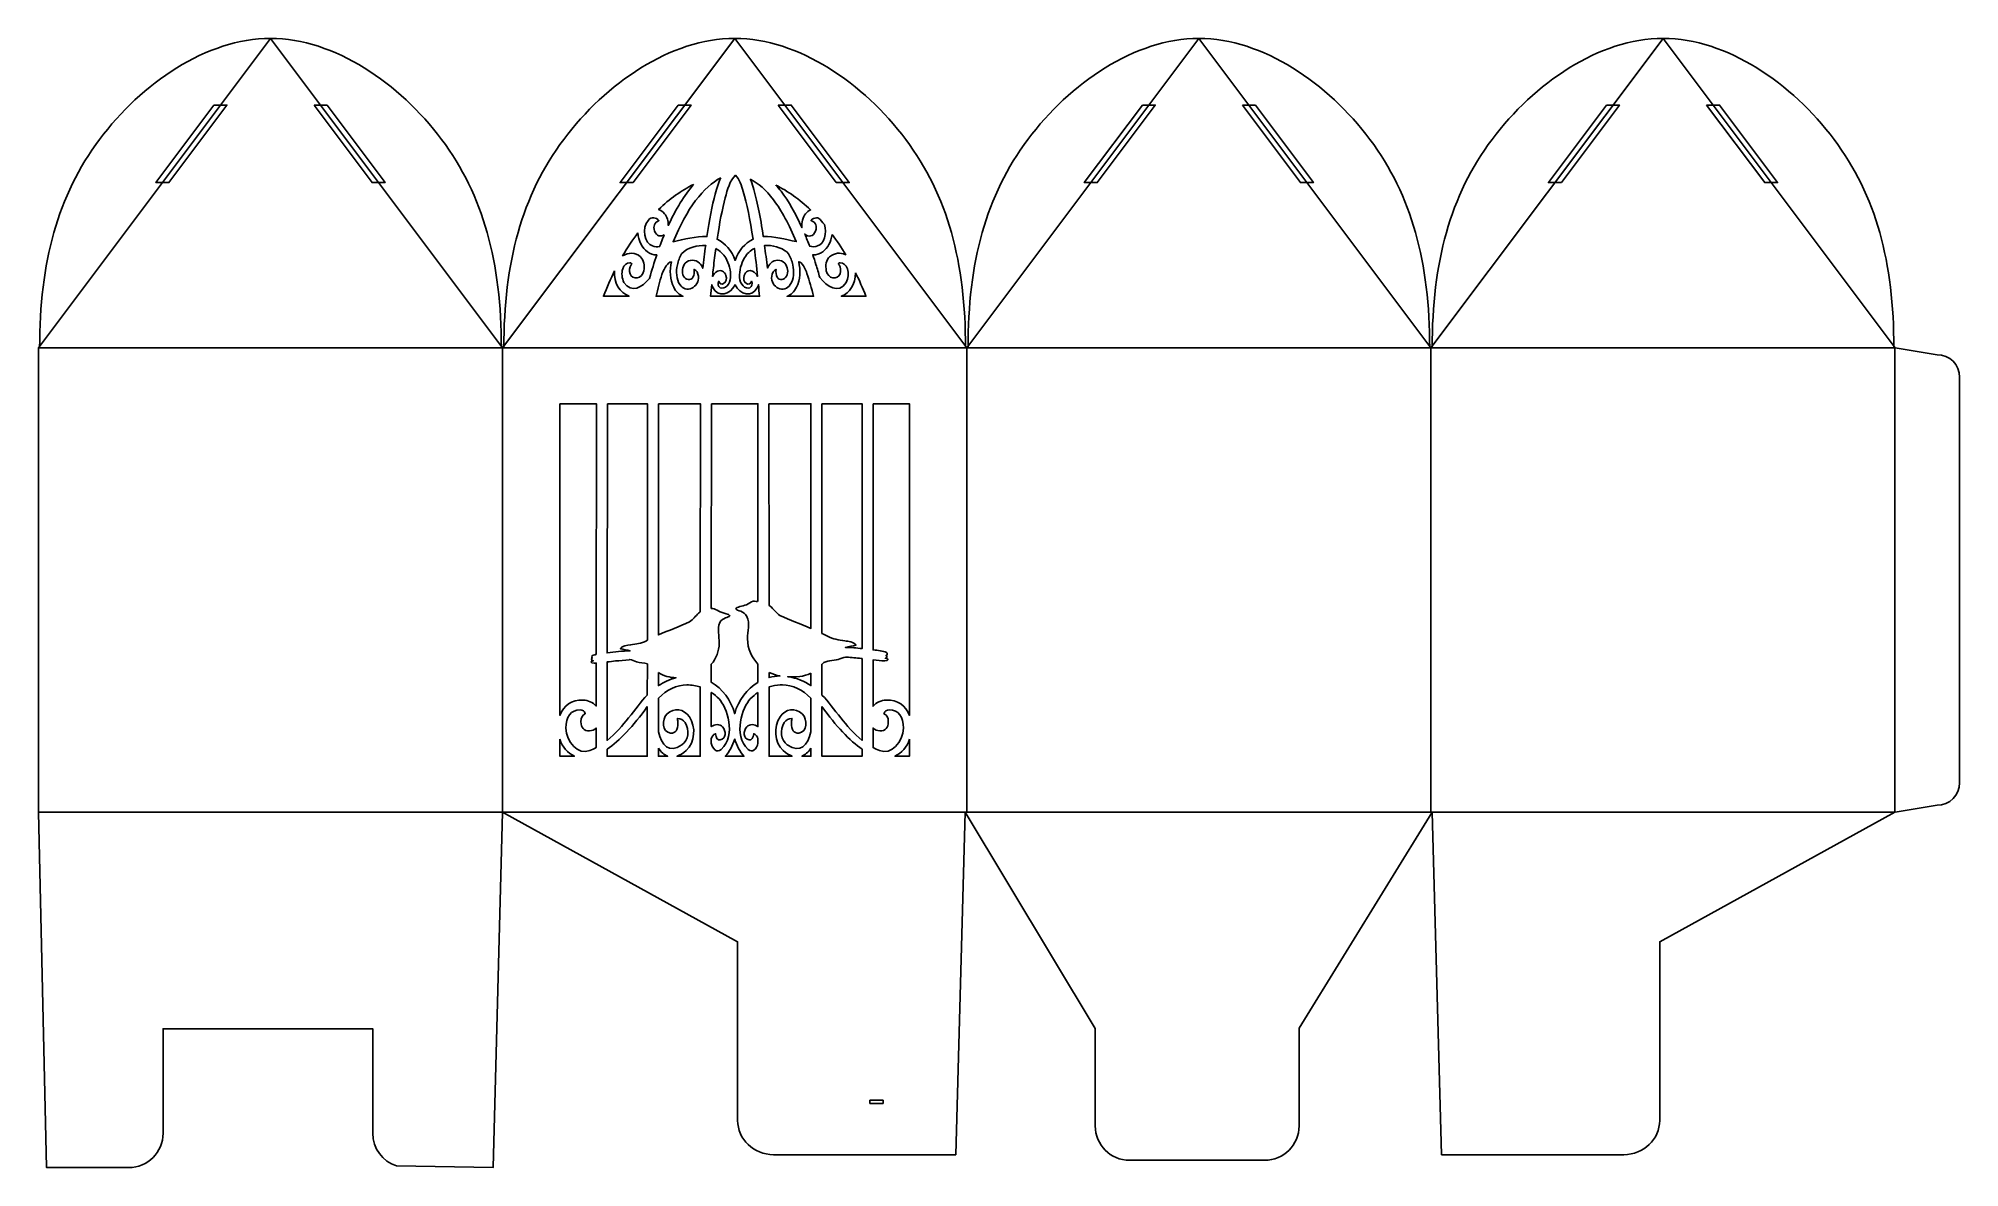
# Model space of a CAD drawing. Header units: centimetres. Extents: x -14.3 to 15.3, y -3.5 to 13.9.
import ezdxf

# ---------------------------------------------------------------- set-up
doc = ezdxf.new("R2010")
doc.units = ezdxf.units.CM
doc.header["$MEASUREMENT"] = 0
doc.header["$XCLIPFRAME"] = 0
doc.layers.add('Layer 1', color=7, linetype='Continuous')
picture_1 = doc.add_image_def('image1.jpg', size_in_pixel=(1056, 264))

msp = doc.modelspace()

# ---------------------------------------------------------------- linework, layer by layer
at = {"layer": 'Layer 1', "color": 253}
for points, knots in [([(-10.7024, 13.90385), (-11.68874, 13.90385), (-12.68696, 13.2121), (-13.33335, 12.35025), (-13.33335, 12.35025), (-13.97973, 11.48842), (-14.25525, 10.45648), (-14.25525, 9.14135), (-14.25525, 9.14135), (-14.25525, 9.14135), (-14.27427, 9.14135), (-14.27427, 9.14135), (-14.27427, 9.14135), (-14.27427, 9.14135), (-14.27427, 1.9976), (-14.27427, 1.9976), (-14.27427, 1.9976), (-14.27427, 1.9976), (-14.14859, -3.47349), (-14.14859, -3.47349), (-14.14859, -3.47349), (-14.14859, -3.47349), (-12.88438, -3.47349), (-12.88438, -3.47349), (-12.88438, -3.47349), (-12.59122, -3.47349), (-12.35521, -3.23748), (-12.35521, -2.94432), (-12.35521, -2.94432), (-12.35521, -2.94432), (-12.35521, -1.33615), (-12.35521, -1.33615), (-12.35521, -1.33615), (-12.35521, -1.33615), (-9.12895, -1.33615), (-9.12895, -1.33615), (-9.12895, -1.33615), (-9.12895, -1.33615), (-9.12895, -2.94432), (-9.12895, -2.94432), (-9.12895, -2.94432), (-9.12895, -3.18003), (-8.97566, -3.379), (-8.76349, -3.44786), (-8.76349, -3.44786), (-8.76349, -3.44786), (-7.27686, -3.47349), (-7.27686, -3.47349), (-7.27686, -3.47349), (-7.27686, -3.47349), (-7.12969, 1.9976), (-7.12969, 1.9976), (-7.12969, 1.9976), (-7.12969, 1.9976), (-3.51317, 0.00082), (-3.51317, 0.00082), (-3.51317, 0.00082), (-3.51317, 0.00082), (-3.51317, -2.74671), (-3.51317, -2.74671), (-3.51317, -2.74671), (-3.51317, -3.03983), (-3.26663, -3.27505), (-2.96085, -3.27505), (-2.96085, -3.27505), (-2.96085, -3.27505), (-0.15627, -3.27505), (-0.15627, -3.27505), (-0.15627, -3.27505), (-0.15627, -3.27505), (-0.0091, 1.9976), (-0.0091, 1.9976), (-0.0091, 1.9976), (-0.0091, 1.9976), (1.99016, -1.33284), (1.99016, -1.33284), (1.99016, -1.33284), (1.99016, -1.33284), (1.99016, -2.83104), (1.99016, -2.83104), (1.99016, -2.83104), (1.99016, -3.12393), (2.22561, -3.36021), (2.5185, -3.36021), (2.5185, -3.36021), (2.5185, -3.36021), (4.59879, -3.36021), (4.59879, -3.36021), (4.59879, -3.36021), (4.89168, -3.36021), (5.12713, -3.12393), (5.12713, -2.83104), (5.12713, -2.83104), (5.12713, -2.83104), (5.12713, -1.32705), (5.12713, -1.32705), (5.12713, -1.32705), (5.12713, -1.32705), (7.17434, 1.9976), (7.17434, 1.9976), (7.17434, 1.9976), (7.17434, 1.9976), (7.32069, -3.27505), (7.32069, -3.27505), (7.32069, -3.27505), (7.32069, -3.27505), (10.12527, -3.27505), (10.12527, -3.27505), (10.12527, -3.27505), (10.43105, -3.27505), (10.67759, -3.03983), (10.67759, -2.74671), (10.67759, -2.74671), (10.67759, -2.74671), (10.67759, 0.00082), (10.67759, 0.00082), (10.67759, 0.00082), (10.67759, 0.00082), (14.29494, 1.9976), (14.29494, 1.9976), (14.29494, 1.9976), (14.29494, 1.9976), (14.30073, 1.9976), (14.30073, 1.9976), (14.30073, 1.9976), (14.30073, 1.9976), (14.94731, 2.10343), (14.94731, 2.10343), (14.94731, 2.10343), (15.13871, 2.10343), (15.29292, 2.25764), (15.29292, 2.44904), (15.29292, 2.44904), (15.29292, 2.44904), (15.29292, 8.6899), (15.29292, 8.6899), (15.29292, 8.6899), (15.29292, 8.88131), (15.13871, 9.03551), (14.94731, 9.03551), (14.94731, 9.03551), (14.94731, 9.03551), (14.30073, 9.14134), (14.30073, 9.14134), (14.30073, 9.14134), (14.30073, 9.14134), (14.28171, 9.14134), (14.28171, 9.14134), (14.28171, 9.14134), (14.28171, 10.45647), (14.00701, 11.4884), (13.36063, 12.35024), (13.36063, 12.35024), (12.71425, 13.2121), (11.7152, 13.90385), (10.72885, 13.90385), (10.72885, 13.90385), (9.7425, 13.90385), (8.74428, 13.2121), (8.0979, 12.35025), (8.0979, 12.35025), (7.45152, 11.48842), (7.176, 10.45648), (7.176, 9.14135), (7.176, 9.14135), (7.176, 9.14135), (7.13797, 9.14135), (7.13797, 9.14135), (7.13797, 9.14135), (7.13797, 10.45648), (6.86327, 11.48841), (6.21689, 12.35025), (6.21689, 12.35025), (5.5705, 13.2121), (4.57145, 13.90385), (3.5851, 13.90385), (3.5851, 13.90385), (2.59875, 13.90385), (1.60053, 13.2121), (0.95415, 12.35025), (0.95415, 12.35025), (0.30777, 11.48842), (0.03225, 10.45648), (0.03225, 9.14135), (0.03225, 9.14135), (0.03225, 9.14135), (-0.00578, 9.14135), (-0.00578, 9.14135), (-0.00578, 9.14135), (-0.00578, 10.45648), (-0.28048, 11.48841), (-0.92686, 12.35025), (-0.92686, 12.35025), (-1.57325, 13.2121), (-2.5723, 13.90385), (-3.55865, 13.90385), (-3.55865, 13.90385), (-4.545, 13.90385), (-5.54322, 13.2121), (-6.1896, 12.35025), (-6.1896, 12.35025), (-6.83598, 11.48842), (-7.1115, 10.45648), (-7.1115, 9.14135), (-7.1115, 9.14135), (-7.1115, 9.14135), (-7.14953, 9.14135), (-7.14953, 9.14135), (-7.14953, 9.14135), (-7.14953, 10.45648), (-7.42423, 11.48841), (-8.07061, 12.35025), (-8.07061, 12.35025), (-8.717, 13.2121), (-9.71605, 13.90385), (-10.7024, 13.90385)], [0, 0, 0, 0, 0.01818182, 0.01818182, 0.01818182, 0.01818182, 0.03636364, 0.03636364, 0.03636364, 0.03636364, 0.05454545, 0.05454545, 0.05454545, 0.05454545, 0.07272727, 0.07272727, 0.07272727, 0.07272727, 0.09090909, 0.09090909, 0.09090909, 0.09090909, 0.10909091, 0.10909091, 0.10909091, 0.10909091, 0.12727273, 0.12727273, 0.12727273, 0.12727273, 0.14545455, 0.14545455, 0.14545455, 0.14545455, 0.16363636, 0.16363636, 0.16363636, 0.16363636, 0.18181818, 0.18181818, 0.18181818, 0.18181818, 0.2, 0.2, 0.2, 0.2, 0.21818182, 0.21818182, 0.21818182, 0.21818182, 0.23636364, 0.23636364, 0.23636364, 0.23636364, 0.25454545, 0.25454545, 0.25454545, 0.25454545, 0.27272727, 0.27272727, 0.27272727, 0.27272727, 0.29090909, 0.29090909, 0.29090909, 0.29090909, 0.30909091, 0.30909091, 0.30909091, 0.30909091, 0.32727273, 0.32727273, 0.32727273, 0.32727273, 0.34545455, 0.34545455, 0.34545455, 0.34545455, 0.36363636, 0.36363636, 0.36363636, 0.36363636, 0.38181818, 0.38181818, 0.38181818, 0.38181818, 0.4, 0.4, 0.4, 0.4, 0.41818182, 0.41818182, 0.41818182, 0.41818182, 0.43636364, 0.43636364, 0.43636364, 0.43636364, 0.45454545, 0.45454545, 0.45454545, 0.45454545, 0.47272727, 0.47272727, 0.47272727, 0.47272727, 0.49090909, 0.49090909, 0.49090909, 0.49090909, 0.50909091, 0.50909091, 0.50909091, 0.50909091, 0.52727273, 0.52727273, 0.52727273, 0.52727273, 0.54545455, 0.54545455, 0.54545455, 0.54545455, 0.56363636, 0.56363636, 0.56363636, 0.56363636, 0.58181818, 0.58181818, 0.58181818, 0.58181818, 0.6, 0.6, 0.6, 0.6, 0.61818182, 0.61818182, 0.61818182, 0.61818182, 0.63636364, 0.63636364, 0.63636364, 0.63636364, 0.65454545, 0.65454545, 0.65454545, 0.65454545, 0.67272727, 0.67272727, 0.67272727, 0.67272727, 0.69090909, 0.69090909, 0.69090909, 0.69090909, 0.70909091, 0.70909091, 0.70909091, 0.70909091, 0.72727273, 0.72727273, 0.72727273, 0.72727273, 0.74545455, 0.74545455, 0.74545455, 0.74545455, 0.76363636, 0.76363636, 0.76363636, 0.76363636, 0.78181818, 0.78181818, 0.78181818, 0.78181818, 0.8, 0.8, 0.8, 0.8, 0.81818182, 0.81818182, 0.81818182, 0.81818182, 0.83636364, 0.83636364, 0.83636364, 0.83636364, 0.85454545, 0.85454545, 0.85454545, 0.85454545, 0.87272727, 0.87272727, 0.87272727, 0.87272727, 0.89090909, 0.89090909, 0.89090909, 0.89090909, 0.90909091, 0.90909091, 0.90909091, 0.90909091, 0.92727273, 0.92727273, 0.92727273, 0.92727273, 0.94545455, 0.94545455, 0.94545455, 0.94545455, 0.96363636, 0.96363636, 0.96363636, 0.96363636, 1, 1, 1, 1]), ([(-11.57221, 12.87694), (-11.57221, 12.87694), (-11.37377, 12.87694), (-11.37377, 12.87694), (-11.37377, 12.87694), (-11.37377, 12.87694), (-12.26674, 11.68631), (-12.26674, 11.68631), (-12.26674, 11.68631), (-12.26674, 11.68631), (-12.46518, 11.68631), (-12.46518, 11.68631), (-12.46518, 11.68631), (-12.46518, 11.68631), (-11.57221, 12.87694), (-11.57221, 12.87694)], [0, 0, 0, 0, 0.2, 0.2, 0.2, 0.2, 0.4, 0.4, 0.4, 0.4, 0.6, 0.6, 0.6, 0.6, 1, 1, 1, 1]), ([(-10.03102, 12.87694), (-10.03102, 12.87694), (-9.83258, 12.87694), (-9.83258, 12.87694), (-9.83258, 12.87694), (-9.83258, 12.87694), (-8.93961, 11.68631), (-8.93961, 11.68631), (-8.93961, 11.68631), (-8.93961, 11.68631), (-9.13805, 11.68631), (-9.13805, 11.68631), (-9.13805, 11.68631), (-9.13805, 11.68631), (-10.03102, 12.87694), (-10.03102, 12.87694)], [0, 0, 0, 0, 0.2, 0.2, 0.2, 0.2, 0.4, 0.4, 0.4, 0.4, 0.6, 0.6, 0.6, 0.6, 1, 1, 1, 1]), ([(-4.42846, 12.87694), (-4.42846, 12.87694), (-4.23002, 12.87694), (-4.23002, 12.87694), (-4.23002, 12.87694), (-4.23002, 12.87694), (-5.12299, 11.68631), (-5.12299, 11.68631), (-5.12299, 11.68631), (-5.12299, 11.68631), (-5.32143, 11.68631), (-5.32143, 11.68631), (-5.32143, 11.68631), (-5.32143, 11.68631), (-4.42846, 12.87694), (-4.42846, 12.87694)], [0, 0, 0, 0, 0.2, 0.2, 0.2, 0.2, 0.4, 0.4, 0.4, 0.4, 0.6, 0.6, 0.6, 0.6, 1, 1, 1, 1]), ([(-2.88727, 12.87694), (-2.88727, 12.87694), (-2.68883, 12.87694), (-2.68883, 12.87694), (-2.68883, 12.87694), (-2.68883, 12.87694), (-1.79586, 11.68631), (-1.79586, 11.68631), (-1.79586, 11.68631), (-1.79586, 11.68631), (-1.9943, 11.68631), (-1.9943, 11.68631), (-1.9943, 11.68631), (-1.9943, 11.68631), (-2.88727, 12.87694), (-2.88727, 12.87694)], [0, 0, 0, 0, 0.2, 0.2, 0.2, 0.2, 0.4, 0.4, 0.4, 0.4, 0.6, 0.6, 0.6, 0.6, 1, 1, 1, 1]), ([(2.71529, 12.87694), (2.71529, 12.87694), (2.91373, 12.87694), (2.91373, 12.87694), (2.91373, 12.87694), (2.91373, 12.87694), (2.02076, 11.68631), (2.02076, 11.68631), (2.02076, 11.68631), (2.02076, 11.68631), (1.82232, 11.68631), (1.82232, 11.68631), (1.82232, 11.68631), (1.82232, 11.68631), (2.71529, 12.87694), (2.71529, 12.87694)], [0, 0, 0, 0, 0.2, 0.2, 0.2, 0.2, 0.4, 0.4, 0.4, 0.4, 0.6, 0.6, 0.6, 0.6, 1, 1, 1, 1]), ([(4.25648, 12.87694), (4.25648, 12.87694), (4.45492, 12.87694), (4.45492, 12.87694), (4.45492, 12.87694), (4.45492, 12.87694), (5.34789, 11.68631), (5.34789, 11.68631), (5.34789, 11.68631), (5.34789, 11.68631), (5.14945, 11.68631), (5.14945, 11.68631), (5.14945, 11.68631), (5.14945, 11.68631), (4.25648, 12.87694), (4.25648, 12.87694)], [0, 0, 0, 0, 0.2, 0.2, 0.2, 0.2, 0.4, 0.4, 0.4, 0.4, 0.6, 0.6, 0.6, 0.6, 1, 1, 1, 1]), ([(9.85904, 12.87694), (9.85904, 12.87694), (10.05748, 12.87694), (10.05748, 12.87694), (10.05748, 12.87694), (10.05748, 12.87694), (9.16451, 11.68631), (9.16451, 11.68631), (9.16451, 11.68631), (9.16451, 11.68631), (8.96607, 11.68631), (8.96607, 11.68631), (8.96607, 11.68631), (8.96607, 11.68631), (9.85904, 12.87694), (9.85904, 12.87694)], [0, 0, 0, 0, 0.2, 0.2, 0.2, 0.2, 0.4, 0.4, 0.4, 0.4, 0.6, 0.6, 0.6, 0.6, 1, 1, 1, 1]), ([(11.40023, 12.87694), (11.40023, 12.87694), (11.59867, 12.87694), (11.59867, 12.87694), (11.59867, 12.87694), (11.59867, 12.87694), (12.49164, 11.68631), (12.49164, 11.68631), (12.49164, 11.68631), (12.49164, 11.68631), (12.2932, 11.68631), (12.2932, 11.68631), (12.2932, 11.68631), (12.2932, 11.68631), (11.40023, 12.87694), (11.40023, 12.87694)], [0, 0, 0, 0, 0.2, 0.2, 0.2, 0.2, 0.4, 0.4, 0.4, 0.4, 0.6, 0.6, 0.6, 0.6, 1, 1, 1, 1]), ([(-4.19282, 11.65572), (-4.3346, 11.49099), (-4.46468, 11.276), (-4.57977, 11.02651), (-4.57977, 11.02651), (-4.57922, 11.09201), (-4.60049, 11.16135), (-4.63847, 11.2051), (-4.63847, 11.2051), (-4.66651, 11.23805), (-4.69647, 11.25998), (-4.72942, 11.2729), (-4.72942, 11.2729), (-4.56038, 11.4344), (-4.37969, 11.56406), (-4.19281, 11.65572), (-4.19281, 11.65572), (-4.19281, 11.65572), (-4.19282, 11.65572), (-4.19282, 11.65572)], [0, 0, 0, 0, 0.16666667, 0.16666667, 0.16666667, 0.16666667, 0.33333333, 0.33333333, 0.33333333, 0.33333333, 0.5, 0.5, 0.5, 0.5, 0.66666667, 0.66666667, 0.66666667, 0.66666667, 1, 1, 1, 1]), ([(-3.77362, 11.7566), (-3.80345, 11.68579), (-3.83186, 11.60676), (-3.85796, 11.50855), (-3.85796, 11.50855), (-3.90475, 11.33245), (-3.9478, 11.11146), (-3.98612, 10.85371), (-3.98612, 10.85371), (-4.16105, 10.85922), (-4.33557, 10.81633), (-4.50619, 10.77351), (-4.50619, 10.77351), (-4.29768, 11.27957), (-4.03502, 11.63116), (-3.77362, 11.7566)], [0, 0, 0, 0, 0.2, 0.2, 0.2, 0.2, 0.4, 0.4, 0.4, 0.4, 0.6, 0.6, 0.6, 0.6, 1, 1, 1, 1]), ([(-3.5479, 11.80124), (-3.48414, 11.73902), (-3.45523, 11.63726), (-3.42636, 11.54741), (-3.42636, 11.54741), (-3.37273, 11.37125), (-3.32098, 11.11531), (-3.27588, 10.81236), (-3.27588, 10.81236), (-3.39967, 10.75534), (-3.50273, 10.63674), (-3.55204, 10.48742), (-3.55204, 10.48742), (-3.60124, 10.63641), (-3.7056, 10.75519), (-3.82903, 10.81236), (-3.82903, 10.81236), (-3.79098, 11.0678), (-3.74892, 11.28372), (-3.70501, 11.44901), (-3.70501, 11.44901), (-3.66976, 11.5774), (-3.63424, 11.71237), (-3.54791, 11.80124), (-3.54791, 11.80124), (-3.54791, 11.80124), (-3.5479, 11.80124), (-3.5479, 11.80124)], [0, 0, 0, 0, 0.125, 0.125, 0.125, 0.125, 0.25, 0.25, 0.25, 0.25, 0.375, 0.375, 0.375, 0.375, 0.5, 0.5, 0.5, 0.5, 0.625, 0.625, 0.625, 0.625, 0.75, 0.75, 0.75, 0.75, 1, 1, 1, 1]), ([(-3.31804, 11.73923), (-3.19645, 11.67562), (-3.07661, 11.57245), (-2.96168, 11.42008), (-2.96168, 11.42008), (-2.83619, 11.25373), (-2.71827, 11.03555), (-2.61111, 10.77681), (-2.61111, 10.77681), (-2.7784, 10.81318), (-2.94691, 10.86207), (-3.11795, 10.8537), (-3.11795, 10.8537), (-3.16364, 11.16025), (-3.21546, 11.42052), (-3.27422, 11.61355), (-3.27422, 11.61355), (-3.28818, 11.65943), (-3.30312, 11.70072), (-3.31804, 11.73923)], [0, 0, 0, 0, 0.16666667, 0.16666667, 0.16666667, 0.16666667, 0.33333333, 0.33333333, 0.33333333, 0.33333333, 0.5, 0.5, 0.5, 0.5, 0.66666667, 0.66666667, 0.66666667, 0.66666667, 1, 1, 1, 1]), ([(-2.92695, 11.64663), (-2.73929, 11.55533), (-2.55989, 11.4267), (-2.39117, 11.26546), (-2.39117, 11.26546), (-2.41809, 11.25198), (-2.44364, 11.23283), (-2.46724, 11.2051), (-2.46724, 11.2051), (-2.5117, 11.15388), (-2.53313, 11.06745), (-2.52346, 10.99343), (-2.52346, 10.99343), (-2.62104, 11.20922), (-2.72772, 11.39728), (-2.84344, 11.55071), (-2.84344, 11.55071), (-2.87023, 11.58621), (-2.89913, 11.61476), (-2.92695, 11.64662), (-2.92695, 11.64662), (-2.92695, 11.64662), (-2.92695, 11.64663), (-2.92695, 11.64663)], [0, 0, 0, 0, 0.14285714, 0.14285714, 0.14285714, 0.14285714, 0.28571429, 0.28571429, 0.28571429, 0.28571429, 0.42857143, 0.42857143, 0.42857143, 0.42857143, 0.57142857, 0.57142857, 0.57142857, 0.57142857, 0.71428571, 0.71428571, 0.71428571, 0.71428571, 1, 1, 1, 1]), ([(-4.80549, 11.14392), (-4.77701, 11.14159), (-4.74867, 11.12597), (-4.72363, 11.10093), (-4.72363, 11.10093), (-4.79498, 11.07232), (-4.81696, 11.01369), (-4.7906, 10.9397), (-4.7906, 10.9397), (-4.76242, 10.86061), (-4.69502, 10.84714), (-4.64425, 10.88017), (-4.64425, 10.88017), (-4.65248, 10.86042), (-4.66017, 10.84076), (-4.66823, 10.82064), (-4.66823, 10.82064), (-4.68382, 10.7817), (-4.69885, 10.74199), (-4.71371, 10.70158), (-4.71371, 10.70158), (-4.75038, 10.69425), (-4.78779, 10.69528), (-4.82285, 10.71316), (-4.82285, 10.71316), (-4.94259, 10.73896), (-4.99428, 10.99005), (-4.88734, 11.10755), (-4.88734, 11.10755), (-4.86234, 11.13502), (-4.83396, 11.14625), (-4.80548, 11.14393), (-4.80548, 11.14393), (-4.80548, 11.14393), (-4.80549, 11.14392), (-4.80549, 11.14392)], [0, 0, 0, 0, 0.1, 0.1, 0.1, 0.1, 0.2, 0.2, 0.2, 0.2, 0.3, 0.3, 0.3, 0.3, 0.4, 0.4, 0.4, 0.4, 0.5, 0.5, 0.5, 0.5, 0.6, 0.6, 0.6, 0.6, 0.7, 0.7, 0.7, 0.7, 0.8, 0.8, 0.8, 0.8, 1, 1, 1, 1]), ([(-2.29857, 11.14144), (-2.28821, 11.14144), (-2.27787, 11.141), (-2.26715, 11.13979), (-2.26715, 11.13979), (-2.23721, 11.10724), (-2.20781, 11.0736), (-2.17868, 11.03892), (-2.17868, 11.03892), (-2.13172, 10.91041), (-2.18181, 10.73473), (-2.28203, 10.71315), (-2.28203, 10.71315), (-2.32153, 10.69301), (-2.36326, 10.69525), (-2.4044, 10.70571), (-2.4044, 10.70571), (-2.42852, 10.77022), (-2.4541, 10.83286), (-2.47964, 10.8934), (-2.47964, 10.8934), (-2.4284, 10.84363), (-2.34594, 10.85085), (-2.31428, 10.9397), (-2.31428, 10.9397), (-2.28792, 11.01369), (-2.31073, 11.07232), (-2.38208, 11.10093), (-2.38208, 11.10093), (-2.35907, 11.13336), (-2.32966, 11.14131), (-2.29857, 11.14144)], [0, 0, 0, 0, 0.11111111, 0.11111111, 0.11111111, 0.11111111, 0.22222222, 0.22222222, 0.22222222, 0.22222222, 0.33333333, 0.33333333, 0.33333333, 0.33333333, 0.44444444, 0.44444444, 0.44444444, 0.44444444, 0.55555556, 0.55555556, 0.55555556, 0.55555556, 0.66666667, 0.66666667, 0.66666667, 0.66666667, 0.77777778, 0.77777778, 0.77777778, 0.77777778, 1, 1, 1, 1]), ([(-5.04941, 10.90993), (-5.03833, 10.79129), (-4.9858, 10.67686), (-4.90058, 10.62137), (-4.90058, 10.62137), (-4.85848, 10.58651), (-4.80844, 10.5729), (-4.75837, 10.57341), (-4.75837, 10.57341), (-4.79747, 10.45744), (-4.83465, 10.33663), (-4.86834, 10.21126), (-4.86834, 10.21126), (-4.98418, 10.07497), (-5.14032, 9.97072), (-5.26356, 10.14759), (-5.26356, 10.14759), (-5.29488, 10.21082), (-5.3024, 10.29087), (-5.28175, 10.36008), (-5.28175, 10.36008), (-5.2657, 10.41416), (-5.21882, 10.45075), (-5.17178, 10.44938), (-5.17178, 10.44938), (-5.15491, 10.45437), (-5.12588, 10.43362), (-5.15194, 10.41961), (-5.15194, 10.41961), (-5.18008, 10.38294), (-5.18057, 10.32728), (-5.16848, 10.28236), (-5.16848, 10.28236), (-5.15343, 10.22936), (-5.10133, 10.21018), (-5.05934, 10.21787), (-5.05934, 10.21787), (-5.0098, 10.22364), (-4.96881, 10.27208), (-4.95764, 10.32949), (-4.95764, 10.32949), (-4.94001, 10.40438), (-4.95579, 10.4959), (-5.0089, 10.54364), (-5.0089, 10.54364), (-5.09089, 10.61733), (-5.19385, 10.60902), (-5.28258, 10.55852), (-5.28258, 10.55852), (-5.2121, 10.68246), (-5.13258, 10.79821), (-5.04942, 10.90992), (-5.04942, 10.90992), (-5.04942, 10.90992), (-5.04941, 10.90993), (-5.04941, 10.90993)], [0, 0, 0, 0, 0.06666667, 0.06666667, 0.06666667, 0.06666667, 0.13333333, 0.13333333, 0.13333333, 0.13333333, 0.2, 0.2, 0.2, 0.2, 0.26666667, 0.26666667, 0.26666667, 0.26666667, 0.33333333, 0.33333333, 0.33333333, 0.33333333, 0.4, 0.4, 0.4, 0.4, 0.46666667, 0.46666667, 0.46666667, 0.46666667, 0.53333333, 0.53333333, 0.53333333, 0.53333333, 0.6, 0.6, 0.6, 0.6, 0.66666667, 0.66666667, 0.66666667, 0.66666667, 0.73333333, 0.73333333, 0.73333333, 0.73333333, 0.8, 0.8, 0.8, 0.8, 0.86666667, 0.86666667, 0.86666667, 0.86666667, 1, 1, 1, 1]), ([(-4.00513, 10.71811), (-4.0214, 10.60091), (-4.0354, 10.48358), (-4.04895, 10.36588), (-4.04895, 10.36588), (-4.06222, 10.39547), (-4.07903, 10.42338), (-4.10021, 10.44526), (-4.10021, 10.44526), (-4.16162, 10.50669), (-4.25904, 10.5061), (-4.31932, 10.44278), (-4.31932, 10.44278), (-4.36218, 10.3939), (-4.37807, 10.30566), (-4.34412, 10.24352), (-4.34412, 10.24352), (-4.31469, 10.18576), (-4.23473, 10.17124), (-4.20025, 10.22946), (-4.20025, 10.22946), (-4.18062, 10.2638), (-4.17953, 10.30844), (-4.18371, 10.34852), (-4.18371, 10.34852), (-4.14366, 10.33924), (-4.12303, 10.28832), (-4.11591, 10.24434), (-4.11591, 10.24434), (-4.10471, 10.16209), (-4.15771, 10.08733), (-4.21844, 10.05996), (-4.21844, 10.05996), (-4.28112, 10.02941), (-4.36048, 10.04834), (-4.40199, 10.11536), (-4.40199, 10.11536), (-4.45847, 10.19932), (-4.4625, 10.31773), (-4.44085, 10.4188), (-4.44085, 10.4188), (-4.42763, 10.47949), (-4.407, 10.53877), (-4.37553, 10.5883), (-4.37553, 10.5883), (-4.27263, 10.69375), (-4.13606, 10.71902), (-4.00511, 10.71811), (-4.00511, 10.71811), (-4.00511, 10.71811), (-4.00513, 10.71811), (-4.00513, 10.71811)], [0, 0, 0, 0, 0.07142857, 0.07142857, 0.07142857, 0.07142857, 0.14285714, 0.14285714, 0.14285714, 0.14285714, 0.21428571, 0.21428571, 0.21428571, 0.21428571, 0.28571429, 0.28571429, 0.28571429, 0.28571429, 0.35714286, 0.35714286, 0.35714286, 0.35714286, 0.42857143, 0.42857143, 0.42857143, 0.42857143, 0.5, 0.5, 0.5, 0.5, 0.57142857, 0.57142857, 0.57142857, 0.57142857, 0.64285714, 0.64285714, 0.64285714, 0.64285714, 0.71428571, 0.71428571, 0.71428571, 0.71428571, 0.78571429, 0.78571429, 0.78571429, 0.78571429, 0.85714286, 0.85714286, 0.85714286, 0.85714286, 1, 1, 1, 1]), ([(-3.84886, 10.67015), (-3.78903, 10.63724), (-3.73478, 10.58936), (-3.69507, 10.52628), (-3.69507, 10.52628), (-3.64553, 10.43918), (-3.61725, 10.33225), (-3.62231, 10.22614), (-3.62231, 10.22614), (-3.62777, 10.12237), (-3.70723, 10.03506), (-3.78271, 10.06739), (-3.78271, 10.06739), (-3.81458, 10.08102), (-3.82434, 10.13107), (-3.80503, 10.16578), (-3.80503, 10.16578), (-3.79394, 10.12978), (-3.75794, 10.11357), (-3.72979, 10.13105), (-3.72979, 10.13105), (-3.69038, 10.14957), (-3.67535, 10.21051), (-3.69258, 10.25507), (-3.69258, 10.25507), (-3.71033, 10.31548), (-3.77249, 10.34644), (-3.82074, 10.32122), (-3.82074, 10.32122), (-3.85701, 10.30421), (-3.88397, 10.27553), (-3.90012, 10.24102), (-3.90012, 10.24102), (-3.8955, 10.28554), (-3.89097, 10.3294), (-3.88606, 10.37248), (-3.88606, 10.37248), (-3.87431, 10.47614), (-3.8617, 10.57551), (-3.84885, 10.67014), (-3.84885, 10.67014), (-3.84885, 10.67014), (-3.84886, 10.67015), (-3.84886, 10.67015)], [0, 0, 0, 0, 0.08333333, 0.08333333, 0.08333333, 0.08333333, 0.16666667, 0.16666667, 0.16666667, 0.16666667, 0.25, 0.25, 0.25, 0.25, 0.33333333, 0.33333333, 0.33333333, 0.33333333, 0.41666667, 0.41666667, 0.41666667, 0.41666667, 0.5, 0.5, 0.5, 0.5, 0.58333333, 0.58333333, 0.58333333, 0.58333333, 0.66666667, 0.66666667, 0.66666667, 0.66666667, 0.75, 0.75, 0.75, 0.75, 0.83333333, 0.83333333, 0.83333333, 0.83333333, 1, 1, 1, 1]), ([(-3.25603, 10.6718), (-3.23756, 10.53699), (-3.22072, 10.39295), (-3.20559, 10.24103), (-3.20559, 10.24103), (-3.22174, 10.27553), (-3.24869, 10.30422), (-3.28497, 10.32123), (-3.28497, 10.32123), (-3.33322, 10.34645), (-3.39538, 10.3155), (-3.41313, 10.25508), (-3.41313, 10.25508), (-3.43036, 10.21052), (-3.41534, 10.14957), (-3.37592, 10.13106), (-3.37592, 10.13106), (-3.34777, 10.11357), (-3.31095, 10.12981), (-3.29985, 10.16579), (-3.29985, 10.16579), (-3.28055, 10.13108), (-3.29113, 10.08103), (-3.323, 10.0674), (-3.323, 10.0674), (-3.39848, 10.03508), (-3.47795, 10.12238), (-3.4834, 10.22615), (-3.4834, 10.22615), (-3.48845, 10.33226), (-3.45935, 10.43919), (-3.40981, 10.52629), (-3.40981, 10.52629), (-3.36992, 10.58966), (-3.31618, 10.63888), (-3.25602, 10.67181), (-3.25602, 10.67181), (-3.25602, 10.67181), (-3.25603, 10.6718), (-3.25603, 10.6718)], [0, 0, 0, 0, 0.09090909, 0.09090909, 0.09090909, 0.09090909, 0.18181818, 0.18181818, 0.18181818, 0.18181818, 0.27272727, 0.27272727, 0.27272727, 0.27272727, 0.36363636, 0.36363636, 0.36363636, 0.36363636, 0.45454545, 0.45454545, 0.45454545, 0.45454545, 0.54545455, 0.54545455, 0.54545455, 0.54545455, 0.63636364, 0.63636364, 0.63636364, 0.63636364, 0.72727273, 0.72727273, 0.72727273, 0.72727273, 0.81818182, 0.81818182, 0.81818182, 0.81818182, 1, 1, 1, 1]), ([(-3.07495, 10.71893), (-3.06682, 10.71909), (-3.05851, 10.71926), (-3.05015, 10.71893), (-3.05015, 10.71893), (-2.93302, 10.71438), (-2.79812, 10.66937), (-2.72934, 10.58829), (-2.72934, 10.58829), (-2.69787, 10.53876), (-2.67641, 10.47948), (-2.66319, 10.41879), (-2.66319, 10.41879), (-2.64154, 10.31772), (-2.64639, 10.19931), (-2.70288, 10.11535), (-2.70288, 10.11535), (-2.7444, 10.04834), (-2.82458, 10.0294), (-2.88726, 10.05995), (-2.88726, 10.05995), (-2.94798, 10.08732), (-3.00016, 10.16208), (-2.98896, 10.24433), (-2.98896, 10.24433), (-2.98184, 10.28831), (-2.96121, 10.33924), (-2.92116, 10.34851), (-2.92116, 10.34851), (-2.92534, 10.30843), (-2.92425, 10.26379), (-2.90462, 10.22945), (-2.90462, 10.22945), (-2.87014, 10.17123), (-2.79018, 10.18575), (-2.76075, 10.24351), (-2.76075, 10.24351), (-2.7268, 10.30566), (-2.74352, 10.3939), (-2.78638, 10.44277), (-2.78638, 10.44277), (-2.84666, 10.50614), (-2.94325, 10.50672), (-3.00466, 10.44525), (-3.00466, 10.44525), (-3.02531, 10.42393), (-3.04278, 10.39705), (-3.05592, 10.36836), (-3.05592, 10.36836), (-3.06905, 10.49065), (-3.08343, 10.60663), (-3.09891, 10.71811), (-3.09891, 10.71811), (-3.09103, 10.71863), (-3.08307, 10.71878), (-3.07493, 10.71894), (-3.07493, 10.71894), (-3.07493, 10.71894), (-3.07495, 10.71893), (-3.07495, 10.71893)], [0, 0, 0, 0, 0.0625, 0.0625, 0.0625, 0.0625, 0.125, 0.125, 0.125, 0.125, 0.1875, 0.1875, 0.1875, 0.1875, 0.25, 0.25, 0.25, 0.25, 0.3125, 0.3125, 0.3125, 0.3125, 0.375, 0.375, 0.375, 0.375, 0.4375, 0.4375, 0.4375, 0.4375, 0.5, 0.5, 0.5, 0.5, 0.5625, 0.5625, 0.5625, 0.5625, 0.625, 0.625, 0.625, 0.625, 0.6875, 0.6875, 0.6875, 0.6875, 0.75, 0.75, 0.75, 0.75, 0.8125, 0.8125, 0.8125, 0.8125, 0.875, 0.875, 0.875, 0.875, 1, 1, 1, 1]), ([(-2.05879, 10.88678), (-1.98631, 10.7892), (-1.91662, 10.68424), (-1.85043, 10.57341), (-1.85043, 10.57341), (-1.93767, 10.61367), (-2.02089, 10.60577), (-2.09682, 10.54364), (-2.09682, 10.54364), (-2.15156, 10.49886), (-2.16571, 10.40438), (-2.14808, 10.32949), (-2.14808, 10.32949), (-2.13691, 10.27208), (-2.09592, 10.22364), (-2.04638, 10.21787), (-2.04638, 10.21787), (-2.00439, 10.21018), (-1.95229, 10.22936), (-1.93724, 10.28236), (-1.93724, 10.28236), (-1.92515, 10.32729), (-1.92481, 10.38294), (-1.95295, 10.41961), (-1.95295, 10.41961), (-1.979, 10.43361), (-1.95079, 10.45437), (-1.93393, 10.44938), (-1.93393, 10.44938), (-1.88689, 10.45076), (-1.84001, 10.41416), (-1.82396, 10.36008), (-1.82396, 10.36008), (-1.80331, 10.29087), (-1.81, 10.21081), (-1.84132, 10.14759), (-1.84132, 10.14759), (-1.96907, 9.96428), (-2.13204, 10.08284), (-2.24896, 10.22615), (-2.24896, 10.22615), (-2.26774, 10.29378), (-2.28711, 10.36059), (-2.30766, 10.42541), (-2.30766, 10.42541), (-2.32359, 10.47568), (-2.34057, 10.52506), (-2.35727, 10.57341), (-2.35727, 10.57341), (-2.30364, 10.57059), (-2.24937, 10.58406), (-2.20431, 10.62137), (-2.20431, 10.62137), (-2.1247, 10.67322), (-2.07421, 10.77669), (-2.05879, 10.88678)], [0, 0, 0, 0, 0.06666667, 0.06666667, 0.06666667, 0.06666667, 0.13333333, 0.13333333, 0.13333333, 0.13333333, 0.2, 0.2, 0.2, 0.2, 0.26666667, 0.26666667, 0.26666667, 0.26666667, 0.33333333, 0.33333333, 0.33333333, 0.33333333, 0.4, 0.4, 0.4, 0.4, 0.46666667, 0.46666667, 0.46666667, 0.46666667, 0.53333333, 0.53333333, 0.53333333, 0.53333333, 0.6, 0.6, 0.6, 0.6, 0.66666667, 0.66666667, 0.66666667, 0.66666667, 0.73333333, 0.73333333, 0.73333333, 0.73333333, 0.8, 0.8, 0.8, 0.8, 0.86666667, 0.86666667, 0.86666667, 0.86666667, 1, 1, 1, 1]), ([(-4.53182, 10.46758), (-4.55914, 10.33729), (-4.55983, 10.18952), (-4.49709, 10.07401), (-4.49709, 10.07401), (-4.4622, 10.00712), (-4.41121, 9.95499), (-4.35157, 9.9351), (-4.35157, 9.9351), (-4.35157, 9.9351), (-4.76829, 9.9351), (-4.76829, 9.9351), (-4.76829, 9.9351), (-4.74099, 10.04974), (-4.71184, 10.16263), (-4.68065, 10.26996), (-4.68065, 10.26996), (-4.63004, 10.38126), (-4.59827, 10.44881), (-4.53182, 10.46757), (-4.53182, 10.46757), (-4.53182, 10.46757), (-4.53182, 10.46758), (-4.53182, 10.46758)], [0, 0, 0, 0, 0.14285714, 0.14285714, 0.14285714, 0.14285714, 0.28571429, 0.28571429, 0.28571429, 0.28571429, 0.42857143, 0.42857143, 0.42857143, 0.42857143, 0.57142857, 0.57142857, 0.57142857, 0.57142857, 0.71428571, 0.71428571, 0.71428571, 0.71428571, 1, 1, 1, 1]), ([(-2.57307, 10.46758), (-2.52748, 10.46869), (-2.46405, 10.35489), (-2.44574, 10.28568), (-2.44574, 10.28568), (-2.41188, 10.17355), (-2.37237, 10.05596), (-2.34321, 9.93511), (-2.34321, 9.93511), (-2.34321, 9.93511), (-2.75331, 9.93511), (-2.75331, 9.93511), (-2.75331, 9.93511), (-2.69339, 9.955), (-2.64268, 10.00712), (-2.60779, 10.07402), (-2.60779, 10.07402), (-2.54505, 10.18953), (-2.54574, 10.3373), (-2.57306, 10.46759), (-2.57306, 10.46759), (-2.57306, 10.46759), (-2.57307, 10.46758), (-2.57307, 10.46758)], [0, 0, 0, 0, 0.14285714, 0.14285714, 0.14285714, 0.14285714, 0.28571429, 0.28571429, 0.28571429, 0.28571429, 0.42857143, 0.42857143, 0.42857143, 0.42857143, 0.57142857, 0.57142857, 0.57142857, 0.57142857, 0.71428571, 0.71428571, 0.71428571, 0.71428571, 1, 1, 1, 1]), ([(-5.40577, 10.3295), (-5.42219, 10.13725), (-5.32767, 9.99584), (-5.18501, 9.93511), (-5.18501, 9.93511), (-5.18501, 9.93511), (-5.57858, 9.93511), (-5.57858, 9.93511), (-5.57858, 9.93511), (-5.52566, 10.07145), (-5.46802, 10.20385), (-5.40577, 10.3295)], [0, 0, 0, 0, 0.25, 0.25, 0.25, 0.25, 0.5, 0.5, 0.5, 0.5, 1, 1, 1, 1]), ([(-3.91253, 10.11535), (-3.90986, 10.103), (-3.90588, 10.09132), (-3.90095, 10.07897), (-3.90095, 10.07897), (-3.81589, 9.89957), (-3.62529, 9.96605), (-3.55203, 10.11287), (-3.55203, 10.11287), (-3.47877, 9.96605), (-3.28982, 9.89957), (-3.20476, 10.07897), (-3.20476, 10.07897), (-3.19983, 10.09132), (-3.19585, 10.103), (-3.19318, 10.11535), (-3.19318, 10.11535), (-3.18779, 10.05668), (-3.18164, 9.99562), (-3.17664, 9.9351), (-3.17664, 9.9351), (-3.17664, 9.9351), (-3.92822, 9.9351), (-3.92822, 9.9351), (-3.92822, 9.9351), (-3.9231, 9.99547), (-3.91807, 10.05692), (-3.91251, 10.11535), (-3.91251, 10.11535), (-3.91251, 10.11535), (-3.91253, 10.11535), (-3.91253, 10.11535)], [0, 0, 0, 0, 0.11111111, 0.11111111, 0.11111111, 0.11111111, 0.22222222, 0.22222222, 0.22222222, 0.22222222, 0.33333333, 0.33333333, 0.33333333, 0.33333333, 0.44444444, 0.44444444, 0.44444444, 0.44444444, 0.55555556, 0.55555556, 0.55555556, 0.55555556, 0.66666667, 0.66666667, 0.66666667, 0.66666667, 0.77777778, 0.77777778, 0.77777778, 0.77777778, 1, 1, 1, 1]), ([(-1.69747, 10.29477), (-1.64008, 10.17999), (-1.58791, 10.0593), (-1.53872, 9.9351), (-1.53872, 9.9351), (-1.53872, 9.9351), (-1.91823, 9.9351), (-1.91823, 9.9351), (-1.91823, 9.9351), (-1.77939, 9.9844), (-1.70396, 10.12367), (-1.69747, 10.29477)], [0, 0, 0, 0, 0.25, 0.25, 0.25, 0.25, 0.5, 0.5, 0.5, 0.5, 1, 1, 1, 1]), ([(-6.24913, 8.28146), (-6.24913, 8.28146), (-5.68772, 8.28146), (-5.68772, 8.28146), (-5.68772, 8.28146), (-5.68772, 8.28146), (-5.6902, 4.43343), (-5.6902, 4.43343), (-5.6902, 4.43343), (-5.69022, 4.40443), (-5.74003, 4.42503), (-5.75221, 4.40366), (-5.75221, 4.40366), (-5.75951, 4.39086), (-5.76129, 4.37144), (-5.75304, 4.3648), (-5.75304, 4.3648), (-5.7716, 4.34206), (-5.75614, 4.32505), (-5.73568, 4.32594), (-5.73568, 4.32594), (-5.78981, 4.31916), (-5.77655, 4.28837), (-5.72245, 4.28873), (-5.72245, 4.28873), (-5.71191, 4.28873), (-5.70086, 4.28993), (-5.6902, 4.29038), (-5.6902, 4.29038), (-5.6902, 4.29038), (-5.6902, 3.62809), (-5.6902, 3.62809), (-5.6902, 3.62809), (-5.73911, 3.68705), (-5.81459, 3.7197), (-5.8936, 3.72235), (-5.8936, 3.72235), (-6.06659, 3.72815), (-6.19409, 3.63456), (-6.24913, 3.48588), (-6.24913, 3.48588), (-6.24913, 3.48588), (-6.24913, 8.28145), (-6.24913, 8.28145), (-6.24913, 8.28145), (-6.24913, 8.28145), (-6.24913, 8.28146), (-6.24913, 8.28146)], [0, 0, 0, 0, 0.07692308, 0.07692308, 0.07692308, 0.07692308, 0.15384615, 0.15384615, 0.15384615, 0.15384615, 0.23076923, 0.23076923, 0.23076923, 0.23076923, 0.30769231, 0.30769231, 0.30769231, 0.30769231, 0.38461538, 0.38461538, 0.38461538, 0.38461538, 0.46153846, 0.46153846, 0.46153846, 0.46153846, 0.53846154, 0.53846154, 0.53846154, 0.53846154, 0.61538462, 0.61538462, 0.61538462, 0.61538462, 0.69230769, 0.69230769, 0.69230769, 0.69230769, 0.76923077, 0.76923077, 0.76923077, 0.76923077, 0.84615385, 0.84615385, 0.84615385, 0.84615385, 1, 1, 1, 1]), ([(-5.51822, 8.28146), (-5.51822, 8.28146), (-4.90141, 8.28146), (-4.90141, 8.28146), (-4.90141, 8.28146), (-4.90141, 8.28146), (-4.90224, 4.64344), (-4.90224, 4.64344), (-4.90224, 4.64344), (-4.9075, 4.64068), (-4.91272, 4.63799), (-4.91795, 4.63517), (-4.91795, 4.63517), (-4.99638, 4.5895), (-5.0742, 4.58722), (-5.16104, 4.57068), (-5.16104, 4.57068), (-5.20551, 4.56221), (-5.29451, 4.5565), (-5.31648, 4.51032), (-5.31648, 4.51032), (-5.2697, 4.49903), (-5.21672, 4.49194), (-5.16765, 4.4789), (-5.16765, 4.4789), (-5.28461, 4.4789), (-5.40396, 4.46193), (-5.52153, 4.44665), (-5.52153, 4.44665), (-5.52153, 4.44665), (-5.51822, 8.28146), (-5.51822, 8.28146)], [0, 0, 0, 0, 0.11111111, 0.11111111, 0.11111111, 0.11111111, 0.22222222, 0.22222222, 0.22222222, 0.22222222, 0.33333333, 0.33333333, 0.33333333, 0.33333333, 0.44444444, 0.44444444, 0.44444444, 0.44444444, 0.55555556, 0.55555556, 0.55555556, 0.55555556, 0.66666667, 0.66666667, 0.66666667, 0.66666667, 0.77777778, 0.77777778, 0.77777778, 0.77777778, 1, 1, 1, 1]), ([(-4.73108, 8.28146), (-4.73108, 8.28146), (-4.08698, 8.28146), (-4.08698, 8.28146), (-4.08698, 8.28146), (-4.08698, 8.28146), (-4.08781, 5.07752), (-4.08781, 5.07752), (-4.08781, 5.07752), (-4.09662, 5.07115), (-4.10578, 5.06402), (-4.11427, 5.05685), (-4.11427, 5.05685), (-4.1619, 5.01658), (-4.19931, 4.9593), (-4.25152, 4.92621), (-4.25152, 4.92621), (-4.40847, 4.8518), (-4.57289, 4.79314), (-4.73273, 4.72364), (-4.73273, 4.72364), (-4.73273, 4.72364), (-4.73108, 8.28146), (-4.73108, 8.28146)], [0, 0, 0, 0, 0.14285714, 0.14285714, 0.14285714, 0.14285714, 0.28571429, 0.28571429, 0.28571429, 0.28571429, 0.42857143, 0.42857143, 0.42857143, 0.42857143, 0.57142857, 0.57142857, 0.57142857, 0.57142857, 0.71428571, 0.71428571, 0.71428571, 0.71428571, 1, 1, 1, 1]), ([(-3.91749, 8.28146), (-3.91749, 8.28146), (-3.20063, 8.28146), (-3.20063, 8.28146), (-3.20063, 8.28146), (-3.20063, 8.28146), (-3.1998, 5.25033), (-3.1998, 5.25033), (-3.1998, 5.25033), (-3.19979, 5.22406), (-3.2484, 5.24877), (-3.27339, 5.24206), (-3.27339, 5.24206), (-3.30973, 5.2323), (-3.34584, 5.20252), (-3.3784, 5.18914), (-3.3784, 5.18914), (-3.43403, 5.16628), (-3.53174, 5.15671), (-3.54128, 5.12382), (-3.54128, 5.12382), (-3.52522, 5.09249), (-3.41329, 5.09572), (-3.37178, 5.00972), (-3.37178, 5.00972), (-3.31948, 4.90134), (-3.36297, 4.78082), (-3.36186, 4.66411), (-3.36186, 4.66411), (-3.36038, 4.51092), (-3.29531, 4.37514), (-3.1998, 4.27385), (-3.1998, 4.27385), (-3.1998, 4.27385), (-3.1998, 3.99356), (-3.1998, 3.99356), (-3.1998, 3.99356), (-3.36759, 3.89482), (-3.50045, 3.72713), (-3.55864, 3.5107), (-3.55864, 3.5107), (-3.61693, 3.72751), (-3.75011, 3.89572), (-3.91831, 3.99439), (-3.91831, 3.99439), (-3.91831, 3.99439), (-3.91831, 4.27138), (-3.91831, 4.27138), (-3.91831, 4.27138), (-3.84523, 4.3601), (-3.79715, 4.4729), (-3.79594, 4.5988), (-3.79594, 4.5988), (-3.79491, 4.70518), (-3.83369, 4.81503), (-3.78602, 4.91382), (-3.78602, 4.91382), (-3.74819, 4.99221), (-3.6477, 4.98945), (-3.63306, 5.018), (-3.63306, 5.018), (-3.64176, 5.04799), (-3.72952, 5.05587), (-3.78023, 5.0767), (-3.78023, 5.0767), (-3.8099, 5.08889), (-3.84302, 5.11658), (-3.87614, 5.12548), (-3.87614, 5.12548), (-3.89032, 5.12929), (-3.90456, 5.13112), (-3.91831, 5.13209), (-3.91831, 5.13209), (-3.91831, 5.13209), (-3.91749, 8.28146), (-3.91749, 8.28146)], [0, 0, 0, 0, 0.05, 0.05, 0.05, 0.05, 0.1, 0.1, 0.1, 0.1, 0.15, 0.15, 0.15, 0.15, 0.2, 0.2, 0.2, 0.2, 0.25, 0.25, 0.25, 0.25, 0.3, 0.3, 0.3, 0.3, 0.35, 0.35, 0.35, 0.35, 0.4, 0.4, 0.4, 0.4, 0.45, 0.45, 0.45, 0.45, 0.5, 0.5, 0.5, 0.5, 0.55, 0.55, 0.55, 0.55, 0.6, 0.6, 0.6, 0.6, 0.65, 0.65, 0.65, 0.65, 0.7, 0.7, 0.7, 0.7, 0.75, 0.75, 0.75, 0.75, 0.8, 0.8, 0.8, 0.8, 0.85, 0.85, 0.85, 0.85, 0.9, 0.9, 0.9, 0.9, 1, 1, 1, 1]), ([(-3.03113, 8.28146), (-3.03113, 8.28146), (-2.38538, 8.28146), (-2.38538, 8.28146), (-2.38538, 8.28146), (-2.38538, 8.28146), (-2.38455, 4.82451), (-2.38455, 4.82451), (-2.38455, 4.82451), (-2.54354, 4.8913), (-2.70639, 4.95016), (-2.86163, 5.02377), (-2.86163, 5.02377), (-2.91891, 5.06007), (-2.96068, 5.12264), (-3.01294, 5.16681), (-3.01294, 5.16681), (-3.01883, 5.17179), (-3.02428, 5.17623), (-3.0303, 5.18087), (-3.0303, 5.18087), (-3.0303, 5.18087), (-3.03113, 8.28146), (-3.03113, 8.28146)], [0, 0, 0, 0, 0.14285714, 0.14285714, 0.14285714, 0.14285714, 0.28571429, 0.28571429, 0.28571429, 0.28571429, 0.42857143, 0.42857143, 0.42857143, 0.42857143, 0.57142857, 0.57142857, 0.57142857, 0.57142857, 0.71428571, 0.71428571, 0.71428571, 0.71428571, 1, 1, 1, 1]), ([(-2.21671, 8.28146), (-2.21671, 8.28146), (-1.59907, 8.28146), (-1.59907, 8.28146), (-1.59907, 8.28146), (-1.59907, 8.28146), (-1.59742, 4.51363), (-1.59742, 4.51363), (-1.59742, 4.51363), (-1.68387, 4.52421), (-1.76969, 4.53265), (-1.85539, 4.53265), (-1.85539, 4.53265), (-1.80156, 4.54696), (-1.74383, 4.55417), (-1.69251, 4.56655), (-1.69251, 4.56655), (-1.71661, 4.61723), (-1.81488, 4.62423), (-1.86366, 4.63352), (-1.86366, 4.63352), (-1.95892, 4.65167), (-2.04385, 4.65371), (-2.1299, 4.7038), (-2.1299, 4.7038), (-2.15827, 4.71907), (-2.18694, 4.73359), (-2.21589, 4.74762), (-2.21589, 4.74762), (-2.21589, 4.74762), (-2.21671, 8.28146), (-2.21671, 8.28146)], [0, 0, 0, 0, 0.11111111, 0.11111111, 0.11111111, 0.11111111, 0.22222222, 0.22222222, 0.22222222, 0.22222222, 0.33333333, 0.33333333, 0.33333333, 0.33333333, 0.44444444, 0.44444444, 0.44444444, 0.44444444, 0.55555556, 0.55555556, 0.55555556, 0.55555556, 0.66666667, 0.66666667, 0.66666667, 0.66666667, 0.77777778, 0.77777778, 0.77777778, 0.77777778, 1, 1, 1, 1]), ([(-1.42875, 8.28146), (-1.42875, 8.28146), (-0.86816, 8.28146), (-0.86816, 8.28146), (-0.86816, 8.28146), (-0.86816, 8.28146), (-0.86816, 3.48589), (-0.86816, 3.48589), (-0.86816, 3.48589), (-0.9232, 3.63457), (-1.05154, 3.72816), (-1.22452, 3.72236), (-1.22452, 3.72236), (-1.30373, 3.71971), (-1.37902, 3.68652), (-1.42792, 3.62728), (-1.42792, 3.62728), (-1.42792, 3.62728), (-1.42792, 4.33917), (-1.42792, 4.33917), (-1.42792, 4.33917), (-1.36731, 4.33136), (-1.30718, 4.32467), (-1.2485, 4.32429), (-1.2485, 4.32429), (-1.18944, 4.32392), (-1.18178, 4.35633), (-1.24023, 4.36398), (-1.24023, 4.36398), (-1.21817, 4.36334), (-1.19757, 4.38809), (-1.22948, 4.4078), (-1.22948, 4.4078), (-1.20989, 4.40971), (-1.20124, 4.4468), (-1.22038, 4.4541), (-1.22038, 4.4541), (-1.28262, 4.47783), (-1.34883, 4.48569), (-1.42791, 4.49213), (-1.42791, 4.49213), (-1.42791, 4.49213), (-1.42875, 8.28146), (-1.42875, 8.28146)], [0, 0, 0, 0, 0.08333333, 0.08333333, 0.08333333, 0.08333333, 0.16666667, 0.16666667, 0.16666667, 0.16666667, 0.25, 0.25, 0.25, 0.25, 0.33333333, 0.33333333, 0.33333333, 0.33333333, 0.41666667, 0.41666667, 0.41666667, 0.41666667, 0.5, 0.5, 0.5, 0.5, 0.58333333, 0.58333333, 0.58333333, 0.58333333, 0.66666667, 0.66666667, 0.66666667, 0.66666667, 0.75, 0.75, 0.75, 0.75, 0.83333333, 0.83333333, 0.83333333, 0.83333333, 1, 1, 1, 1]), ([(-5.17012, 4.3433), (-5.13655, 4.34076), (-5.10057, 4.31835), (-5.06842, 4.3094), (-5.06842, 4.3094), (-5.01678, 4.29503), (-4.95355, 4.29568), (-4.90223, 4.27881), (-4.90223, 4.27881), (-4.90223, 4.27881), (-4.90306, 3.7976), (-4.90306, 3.7976), (-4.90306, 3.7976), (-5.00145, 3.69607), (-5.09051, 3.57521), (-5.19162, 3.4462), (-5.19162, 3.4462), (-5.28144, 3.33159), (-5.39327, 3.20326), (-5.52235, 3.10059), (-5.52235, 3.10059), (-5.52235, 3.10059), (-5.52152, 4.30775), (-5.52152, 4.30775), (-5.52152, 4.30775), (-5.47764, 4.3136), (-5.43376, 4.31903), (-5.39088, 4.32263), (-5.39088, 4.32263), (-5.32218, 4.32841), (-5.25348, 4.33489), (-5.185, 4.34247), (-5.185, 4.34247), (-5.18035, 4.34297), (-5.17491, 4.34367), (-5.17012, 4.3433)], [0, 0, 0, 0, 0.1, 0.1, 0.1, 0.1, 0.2, 0.2, 0.2, 0.2, 0.3, 0.3, 0.3, 0.3, 0.4, 0.4, 0.4, 0.4, 0.5, 0.5, 0.5, 0.5, 0.6, 0.6, 0.6, 0.6, 0.7, 0.7, 0.7, 0.7, 0.8, 0.8, 0.8, 0.8, 1, 1, 1, 1]), ([(-4.73273, 4.14569), (-4.64833, 4.08968), (-4.55782, 4.06767), (-4.46071, 4.06466), (-4.46071, 4.06466), (-4.56552, 4.03881), (-4.65393, 3.99673), (-4.73273, 3.94312), (-4.73273, 3.94312), (-4.73273, 3.94312), (-4.73273, 4.14569), (-4.73273, 4.14569)], [0, 0, 0, 0, 0.25, 0.25, 0.25, 0.25, 0.5, 0.5, 0.5, 0.5, 1, 1, 1, 1]), ([(-3.03031, 4.14734), (-2.97621, 4.12017), (-2.91959, 4.10067), (-2.86164, 4.09277), (-2.86164, 4.09277), (-2.91906, 4.09073), (-2.97577, 4.08175), (-3.03031, 4.06631), (-3.03031, 4.06631), (-3.03031, 4.06631), (-3.03031, 4.14734), (-3.03031, 4.14734)], [0, 0, 0, 0, 0.25, 0.25, 0.25, 0.25, 0.5, 0.5, 0.5, 0.5, 1, 1, 1, 1]), ([(-1.85291, 4.38299), (-1.84764, 4.38339), (-1.8423, 4.38357), (-1.8372, 4.38299), (-1.8372, 4.38299), (-1.76207, 4.37467), (-1.68684, 4.36783), (-1.61148, 4.36149), (-1.61148, 4.36149), (-1.60679, 4.36109), (-1.60213, 4.36029), (-1.59742, 4.35984), (-1.59742, 4.35984), (-1.59742, 4.35984), (-1.59659, 3.10059), (-1.59659, 3.10059), (-1.59659, 3.10059), (-1.72563, 3.20325), (-1.83587, 3.33162), (-1.92567, 3.4462), (-1.92567, 3.4462), (-2.02678, 3.57521), (-2.11667, 3.69607), (-2.21506, 3.7976), (-2.21506, 3.7976), (-2.21506, 3.7976), (-2.21506, 4.27137), (-2.21506, 4.27137), (-2.21506, 4.27137), (-2.21283, 4.27391), (-2.21065, 4.27619), (-2.20845, 4.27881), (-2.20845, 4.27881), (-2.15011, 4.33735), (-2.04519, 4.3244), (-1.96536, 4.34661), (-1.96536, 4.34661), (-1.93009, 4.35643), (-1.8898, 4.38022), (-1.85291, 4.38299)], [0, 0, 0, 0, 0.09090909, 0.09090909, 0.09090909, 0.09090909, 0.18181818, 0.18181818, 0.18181818, 0.18181818, 0.27272727, 0.27272727, 0.27272727, 0.27272727, 0.36363636, 0.36363636, 0.36363636, 0.36363636, 0.45454545, 0.45454545, 0.45454545, 0.45454545, 0.54545455, 0.54545455, 0.54545455, 0.54545455, 0.63636364, 0.63636364, 0.63636364, 0.63636364, 0.72727273, 0.72727273, 0.72727273, 0.72727273, 0.81818182, 0.81818182, 0.81818182, 0.81818182, 1, 1, 1, 1]), ([(-4.29286, 3.95387), (-4.22381, 3.95533), (-4.15476, 3.94428), (-4.08781, 3.92245), (-4.08781, 3.92245), (-4.08781, 3.92245), (-4.08781, 2.8575), (-4.08781, 2.8575), (-4.08781, 2.8575), (-4.08781, 2.8575), (-4.44417, 2.8575), (-4.44417, 2.8575), (-4.44417, 2.8575), (-4.40021, 2.87334), (-4.35461, 2.90242), (-4.30774, 2.94514), (-4.30774, 2.94514), (-4.16702, 3.07341), (-4.15235, 3.30808), (-4.25648, 3.46438), (-4.25648, 3.46438), (-4.33738, 3.58582), (-4.49181, 3.60868), (-4.59796, 3.51068), (-4.59796, 3.51068), (-4.68581, 3.42178), (-4.67666, 3.2289), (-4.54422, 3.21385), (-4.54422, 3.21385), (-4.46969, 3.20537), (-4.43105, 3.26466), (-4.4326, 3.36433), (-4.4326, 3.36433), (-4.43296, 3.3873), (-4.43544, 3.41091), (-4.43921, 3.43792), (-4.43921, 3.43792), (-4.39038, 3.43792), (-4.35076, 3.41766), (-4.32263, 3.37425), (-4.32263, 3.37425), (-4.24788, 3.25891), (-4.26743, 3.10575), (-4.36976, 3.03277), (-4.36976, 3.03277), (-4.57348, 2.88746), (-4.68526, 3.03277), (-4.73356, 3.23451), (-4.73356, 3.23451), (-4.73356, 3.23451), (-4.73356, 3.73887), (-4.73356, 3.73887), (-4.73356, 3.73887), (-4.73246, 3.74217), (-4.73141, 3.74571), (-4.73025, 3.74879), (-4.73025, 3.74879), (-4.60586, 3.88512), (-4.44974, 3.95056), (-4.29286, 3.95384), (-4.29286, 3.95384), (-4.29286, 3.95384), (-4.29286, 3.95387), (-4.29286, 3.95387)], [0, 0, 0, 0, 0.05882353, 0.05882353, 0.05882353, 0.05882353, 0.11764706, 0.11764706, 0.11764706, 0.11764706, 0.17647059, 0.17647059, 0.17647059, 0.17647059, 0.23529412, 0.23529412, 0.23529412, 0.23529412, 0.29411765, 0.29411765, 0.29411765, 0.29411765, 0.35294118, 0.35294118, 0.35294118, 0.35294118, 0.41176471, 0.41176471, 0.41176471, 0.41176471, 0.47058824, 0.47058824, 0.47058824, 0.47058824, 0.52941176, 0.52941176, 0.52941176, 0.52941176, 0.58823529, 0.58823529, 0.58823529, 0.58823529, 0.64705882, 0.64705882, 0.64705882, 0.64705882, 0.70588235, 0.70588235, 0.70588235, 0.70588235, 0.76470588, 0.76470588, 0.76470588, 0.76470588, 0.82352941, 0.82352941, 0.82352941, 0.82352941, 0.88235294, 0.88235294, 0.88235294, 0.88235294, 1, 1, 1, 1]), ([(-2.82525, 3.95469), (-2.66832, 3.95137), (-2.51225, 3.88514), (-2.38786, 3.74881), (-2.38786, 3.74881), (-2.3869, 3.74624), (-2.38549, 3.74325), (-2.38455, 3.74054), (-2.38455, 3.74054), (-2.38455, 3.74054), (-2.38455, 3.23204), (-2.38455, 3.23204), (-2.38455, 3.23204), (-2.43317, 3.03147), (-2.54547, 2.88806), (-2.74835, 3.03278), (-2.74835, 3.03278), (-2.85068, 3.10576), (-2.87023, 3.25892), (-2.79548, 3.37426), (-2.79548, 3.37426), (-2.76735, 3.41767), (-2.72773, 3.43793), (-2.6789, 3.43793), (-2.6789, 3.43793), (-2.68267, 3.41092), (-2.68515, 3.38731), (-2.68551, 3.36434), (-2.68551, 3.36434), (-2.68704, 3.26467), (-2.64759, 3.20538), (-2.57306, 3.21386), (-2.57306, 3.21386), (-2.44062, 3.22891), (-2.43229, 3.42179), (-2.52014, 3.51069), (-2.52014, 3.51069), (-2.62629, 3.60869), (-2.77989, 3.58582), (-2.86079, 3.46439), (-2.86079, 3.46439), (-2.96491, 3.30808), (-2.95107, 3.07341), (-2.81035, 2.94515), (-2.81035, 2.94515), (-2.7635, 2.90245), (-2.71787, 2.87335), (-2.67392, 2.85751), (-2.67392, 2.85751), (-2.67392, 2.85751), (-3.03028, 2.85751), (-3.03028, 2.85751), (-3.03028, 2.85751), (-3.03028, 2.85751), (-3.03028, 3.92246), (-3.03028, 3.92246), (-3.03028, 3.92246), (-2.97338, 3.94104), (-2.91535, 3.95203), (-2.85665, 3.95388), (-2.85665, 3.95388), (-2.84619, 3.9542), (-2.83569, 3.95495), (-2.82523, 3.95471), (-2.82523, 3.95471), (-2.82523, 3.95471), (-2.82525, 3.95469), (-2.82525, 3.95469)], [0, 0, 0, 0, 0.05555556, 0.05555556, 0.05555556, 0.05555556, 0.11111111, 0.11111111, 0.11111111, 0.11111111, 0.16666667, 0.16666667, 0.16666667, 0.16666667, 0.22222222, 0.22222222, 0.22222222, 0.22222222, 0.27777778, 0.27777778, 0.27777778, 0.27777778, 0.33333333, 0.33333333, 0.33333333, 0.33333333, 0.38888889, 0.38888889, 0.38888889, 0.38888889, 0.44444444, 0.44444444, 0.44444444, 0.44444444, 0.5, 0.5, 0.5, 0.5, 0.55555556, 0.55555556, 0.55555556, 0.55555556, 0.61111111, 0.61111111, 0.61111111, 0.61111111, 0.66666667, 0.66666667, 0.66666667, 0.66666667, 0.72222222, 0.72222222, 0.72222222, 0.72222222, 0.77777778, 0.77777778, 0.77777778, 0.77777778, 0.83333333, 0.83333333, 0.83333333, 0.83333333, 0.88888889, 0.88888889, 0.88888889, 0.88888889, 1, 1, 1, 1]), ([(-2.38456, 4.13577), (-2.38456, 4.13577), (-2.38456, 3.94312), (-2.38456, 3.94312), (-2.38456, 3.94312), (-2.48405, 4.01083), (-2.59878, 4.05926), (-2.74257, 4.0812), (-2.74257, 4.0812), (-2.61432, 4.07193), (-2.49468, 4.08019), (-2.38456, 4.13577)], [0, 0, 0, 0, 0.25, 0.25, 0.25, 0.25, 0.5, 0.5, 0.5, 0.5, 1, 1, 1, 1]), ([(-5.93742, 3.57188), (-5.89609, 3.57188), (-5.8704, 3.5523), (-5.85722, 3.5107), (-5.85722, 3.5107), (-5.90233, 3.49409), (-5.92419, 3.45276), (-5.92419, 3.38833), (-5.92419, 3.38833), (-5.92419, 3.29486), (-5.88157, 3.24553), (-5.79521, 3.24694), (-5.79521, 3.24694), (-5.75103, 3.24765), (-5.7164, 3.26464), (-5.69103, 3.29159), (-5.69103, 3.29159), (-5.69103, 3.29159), (-5.69103, 2.98897), (-5.69103, 2.98897), (-5.69103, 2.98897), (-5.72239, 2.97272), (-5.75479, 2.95861), (-5.78777, 2.9468), (-5.78777, 2.9468), (-5.96844, 2.86486), (-6.14845, 3.08127), (-6.15488, 3.2891), (-6.15488, 3.2891), (-6.16019, 3.4614), (-6.07824, 3.57188), (-5.93742, 3.57188)], [0, 0, 0, 0, 0.11111111, 0.11111111, 0.11111111, 0.11111111, 0.22222222, 0.22222222, 0.22222222, 0.22222222, 0.33333333, 0.33333333, 0.33333333, 0.33333333, 0.44444444, 0.44444444, 0.44444444, 0.44444444, 0.55555556, 0.55555556, 0.55555556, 0.55555556, 0.66666667, 0.66666667, 0.66666667, 0.66666667, 0.77777778, 0.77777778, 0.77777778, 0.77777778, 1, 1, 1, 1]), ([(-4.90306, 3.62066), (-4.90306, 3.62066), (-4.90306, 2.8575), (-4.90306, 2.8575), (-4.90306, 2.8575), (-4.90306, 2.8575), (-5.52235, 2.8575), (-5.52235, 2.8575), (-5.52235, 2.8575), (-5.52235, 2.8575), (-5.52235, 2.96333), (-5.52235, 2.96333), (-5.52235, 2.96333), (-5.33106, 3.09624), (-5.1175, 3.32174), (-4.90306, 3.62065), (-4.90306, 3.62065), (-4.90306, 3.62065), (-4.90306, 3.62066), (-4.90306, 3.62066)], [0, 0, 0, 0, 0.16666667, 0.16666667, 0.16666667, 0.16666667, 0.33333333, 0.33333333, 0.33333333, 0.33333333, 0.5, 0.5, 0.5, 0.5, 0.66666667, 0.66666667, 0.66666667, 0.66666667, 1, 1, 1, 1]), ([(-3.91831, 3.83977), (-3.87592, 3.8112), (-3.83549, 3.77748), (-3.79842, 3.7389), (-3.79842, 3.7389), (-3.68233, 3.61811), (-3.52657, 3.18423), (-3.76617, 2.96086), (-3.76617, 2.96086), (-3.83375, 2.89787), (-3.90341, 2.97514), (-3.91831, 3.06008), (-3.91831, 3.06008), (-3.91831, 3.06008), (-3.91831, 3.12705), (-3.91831, 3.12705), (-3.91831, 3.12705), (-3.91041, 3.16069), (-3.88979, 3.18912), (-3.85216, 3.20312), (-3.85216, 3.20312), (-3.84768, 3.13678), (-3.82387, 3.10262), (-3.78105, 3.10886), (-3.78105, 3.10886), (-3.68479, 3.1229), (-3.69076, 3.25184), (-3.74384, 3.3073), (-3.74384, 3.3073), (-3.79401, 3.3597), (-3.86311, 3.35126), (-3.9183, 3.31309), (-3.9183, 3.31309), (-3.9183, 3.31309), (-3.9183, 3.83978), (-3.9183, 3.83978), (-3.9183, 3.83978), (-3.9183, 3.83978), (-3.91831, 3.83977), (-3.91831, 3.83977)], [0, 0, 0, 0, 0.09090909, 0.09090909, 0.09090909, 0.09090909, 0.18181818, 0.18181818, 0.18181818, 0.18181818, 0.27272727, 0.27272727, 0.27272727, 0.27272727, 0.36363636, 0.36363636, 0.36363636, 0.36363636, 0.45454545, 0.45454545, 0.45454545, 0.45454545, 0.54545455, 0.54545455, 0.54545455, 0.54545455, 0.63636364, 0.63636364, 0.63636364, 0.63636364, 0.72727273, 0.72727273, 0.72727273, 0.72727273, 0.81818182, 0.81818182, 0.81818182, 0.81818182, 1, 1, 1, 1]), ([(-3.1998, 3.83894), (-3.1998, 3.83894), (-3.1998, 3.31308), (-3.1998, 3.31308), (-3.1998, 3.31308), (-3.2549, 3.35097), (-3.32342, 3.35953), (-3.37343, 3.30729), (-3.37343, 3.30729), (-3.42651, 3.25183), (-3.43331, 3.12289), (-3.33705, 3.10885), (-3.33705, 3.10885), (-3.29423, 3.1026), (-3.27043, 3.13677), (-3.26594, 3.20311), (-3.26594, 3.20311), (-3.22832, 3.18912), (-3.2077, 3.16068), (-3.19979, 3.12704), (-3.19979, 3.12704), (-3.19979, 3.12704), (-3.19979, 3.05593), (-3.19979, 3.05593), (-3.19979, 3.05593), (-3.21618, 2.97262), (-3.28543, 2.89886), (-3.35193, 2.96085), (-3.35193, 2.96085), (-3.59153, 3.18422), (-3.43495, 3.6181), (-3.31886, 3.73889), (-3.31886, 3.73889), (-3.28204, 3.77721), (-3.24187, 3.81048), (-3.1998, 3.83894)], [0, 0, 0, 0, 0.1, 0.1, 0.1, 0.1, 0.2, 0.2, 0.2, 0.2, 0.3, 0.3, 0.3, 0.3, 0.4, 0.4, 0.4, 0.4, 0.5, 0.5, 0.5, 0.5, 0.6, 0.6, 0.6, 0.6, 0.7, 0.7, 0.7, 0.7, 0.8, 0.8, 0.8, 0.8, 1, 1, 1, 1]), ([(-2.21506, 3.62066), (-2.00093, 3.32216), (-1.78768, 3.09717), (-1.5966, 2.96416), (-1.5966, 2.96416), (-1.5966, 2.96416), (-1.5966, 2.8575), (-1.5966, 2.8575), (-1.5966, 2.8575), (-1.5966, 2.8575), (-2.21506, 2.8575), (-2.21506, 2.8575), (-2.21506, 2.8575), (-2.21506, 2.8575), (-2.21506, 3.62066), (-2.21506, 3.62066)], [0, 0, 0, 0, 0.2, 0.2, 0.2, 0.2, 0.4, 0.4, 0.4, 0.4, 0.6, 0.6, 0.6, 0.6, 1, 1, 1, 1]), ([(-1.17988, 3.57188), (-1.03905, 3.57188), (-0.9571, 3.46141), (-0.96243, 3.28911), (-0.96243, 3.28911), (-0.96886, 3.08128), (-1.14969, 2.86486), (-1.33037, 2.94681), (-1.33037, 2.94681), (-1.36353, 2.95868), (-1.39641, 2.97263), (-1.42794, 2.98898), (-1.42794, 2.98898), (-1.42794, 2.98898), (-1.42794, 3.29242), (-1.42794, 3.29242), (-1.42794, 3.29242), (-1.4025, 3.265), (-1.36755, 3.24768), (-1.32293, 3.24694), (-1.32293, 3.24694), (-1.23657, 3.24554), (-1.19395, 3.29486), (-1.19395, 3.38833), (-1.19395, 3.38833), (-1.19395, 3.45276), (-1.21581, 3.49409), (-1.26092, 3.5107), (-1.26092, 3.5107), (-1.24772, 3.5523), (-1.2212, 3.57188), (-1.17988, 3.57188)], [0, 0, 0, 0, 0.11111111, 0.11111111, 0.11111111, 0.11111111, 0.22222222, 0.22222222, 0.22222222, 0.22222222, 0.33333333, 0.33333333, 0.33333333, 0.33333333, 0.44444444, 0.44444444, 0.44444444, 0.44444444, 0.55555556, 0.55555556, 0.55555556, 0.55555556, 0.66666667, 0.66666667, 0.66666667, 0.66666667, 0.77777778, 0.77777778, 0.77777778, 0.77777778, 1, 1, 1, 1]), ([(-6.24913, 3.1196), (-6.20804, 2.9978), (-6.12744, 2.90382), (-6.02423, 2.8575), (-6.02423, 2.8575), (-6.02423, 2.8575), (-6.24913, 2.8575), (-6.24913, 2.8575), (-6.24913, 2.8575), (-6.24913, 2.8575), (-6.24913, 3.1196), (-6.24913, 3.1196)], [0, 0, 0, 0, 0.25, 0.25, 0.25, 0.25, 0.5, 0.5, 0.5, 0.5, 1, 1, 1, 1]), ([(-4.73356, 2.9807), (-4.69012, 2.91813), (-4.64255, 2.87739), (-4.59217, 2.8575), (-4.59217, 2.8575), (-4.59217, 2.8575), (-4.73356, 2.8575), (-4.73356, 2.8575), (-4.73356, 2.8575), (-4.73356, 2.8575), (-4.73356, 2.9807), (-4.73356, 2.9807)], [0, 0, 0, 0, 0.25, 0.25, 0.25, 0.25, 0.5, 0.5, 0.5, 0.5, 1, 1, 1, 1]), ([(-3.55865, 3.12291), (-3.52755, 3.02247), (-3.47839, 2.92094), (-3.41561, 2.8575), (-3.41561, 2.8575), (-3.41561, 2.8575), (-3.70252, 2.8575), (-3.70252, 2.8575), (-3.70252, 2.8575), (-3.63974, 2.92094), (-3.58975, 3.02247), (-3.55865, 3.12291)], [0, 0, 0, 0, 0.25, 0.25, 0.25, 0.25, 0.5, 0.5, 0.5, 0.5, 1, 1, 1, 1]), ([(-2.38456, 2.97987), (-2.38456, 2.97987), (-2.38456, 2.8575), (-2.38456, 2.8575), (-2.38456, 2.8575), (-2.38456, 2.8575), (-2.52512, 2.8575), (-2.52512, 2.8575), (-2.52512, 2.8575), (-2.475, 2.8773), (-2.42781, 2.91781), (-2.38456, 2.97987)], [0, 0, 0, 0, 0.25, 0.25, 0.25, 0.25, 0.5, 0.5, 0.5, 0.5, 1, 1, 1, 1]), ([(-0.86816, 3.1196), (-0.86816, 3.1196), (-0.86816, 2.8575), (-0.86816, 2.8575), (-0.86816, 2.8575), (-0.86816, 2.8575), (-1.09306, 2.8575), (-1.09306, 2.8575), (-1.09306, 2.8575), (-0.98984, 2.90383), (-0.90926, 2.9978), (-0.86816, 3.1196)], [0, 0, 0, 0, 0.25, 0.25, 0.25, 0.25, 0.5, 0.5, 0.5, 0.5, 1, 1, 1, 1])]:
    msp.add_open_spline(points, degree=3, knots=knots, dxfattribs=at)
at = {"layer": 'Layer 1', "lineweight": 25}
for points, knots in [([(-14.27427, 9.14135), (-14.27427, 9.14135), (-10.70239, 13.90385), (-10.70239, 13.90385), (-10.70239, 13.90385), (-10.70239, 13.90385), (-7.13052, 9.14135), (-7.13052, 9.14135), (-7.13052, 9.14135), (-7.13052, 9.14135), (-3.55864, 13.90385), (-3.55864, 13.90385), (-3.55864, 13.90385), (-3.55864, 13.90385), (0.01324, 9.14135), (0.01324, 9.14135), (0.01324, 9.14135), (0.01324, 9.14135), (3.58512, 13.90385), (3.58512, 13.90385), (3.58512, 13.90385), (3.58512, 13.90385), (7.157, 9.14135), (7.157, 9.14135), (7.157, 9.14135), (7.157, 9.14135), (10.72888, 13.90385), (10.72888, 13.90385), (10.72888, 13.90385), (10.72888, 13.90385), (14.30076, 9.14135), (14.30076, 9.14135)], [0, 0, 0, 0, 0.11111111, 0.11111111, 0.11111111, 0.11111111, 0.22222222, 0.22222222, 0.22222222, 0.22222222, 0.33333333, 0.33333333, 0.33333333, 0.33333333, 0.44444444, 0.44444444, 0.44444444, 0.44444444, 0.55555556, 0.55555556, 0.55555556, 0.55555556, 0.66666667, 0.66666667, 0.66666667, 0.66666667, 0.77777778, 0.77777778, 0.77777778, 0.77777778, 1, 1, 1, 1]), ([(-14.27427, 9.14135), (-14.27427, 9.14135), (14.29453, 9.14135), (14.29453, 9.14135), (14.29453, 9.14135), (14.29453, 9.14135), (14.29453, 1.9976), (14.29453, 1.9976), (14.29453, 1.9976), (14.29453, 1.9976), (-14.27427, 1.9976), (-14.27427, 1.9976)], [0, 0, 0, 0, 0.25, 0.25, 0.25, 0.25, 0.5, 0.5, 0.5, 0.5, 1, 1, 1, 1])]:
    msp.add_open_spline(points, degree=3, knots=knots, dxfattribs=at)
for points in [[(-7.13052, 1.9976), (-7.13052, 1.9976), (-7.13052, 9.14135), (-7.13052, 9.14135)], [(0.01323, 9.14135), (0.01323, 9.14135), (0.01323, 1.9976), (0.01323, 1.9976)], [(7.15698, 9.14135), (7.15698, 9.14135), (7.15698, 1.9976), (7.15698, 1.9976)]]:
    msp.add_open_spline(points, degree=3, dxfattribs=at)

# ---------------------------------------------------------------- pictures from other files: only their frames are drawn
at = {"layer": 'Layer 1', "color": 0}
image = msp.add_image(picture_1, insert=(-1.46405, -6.18246), size_in_units=(14.66667, 3.66667), dxfattribs=at)
image.set_boundary_path([(-1.464, -6.1825), (13.2121, -2.5134)])
image.dxf.flags = 3

doc.saveas('drawing.dxf')
